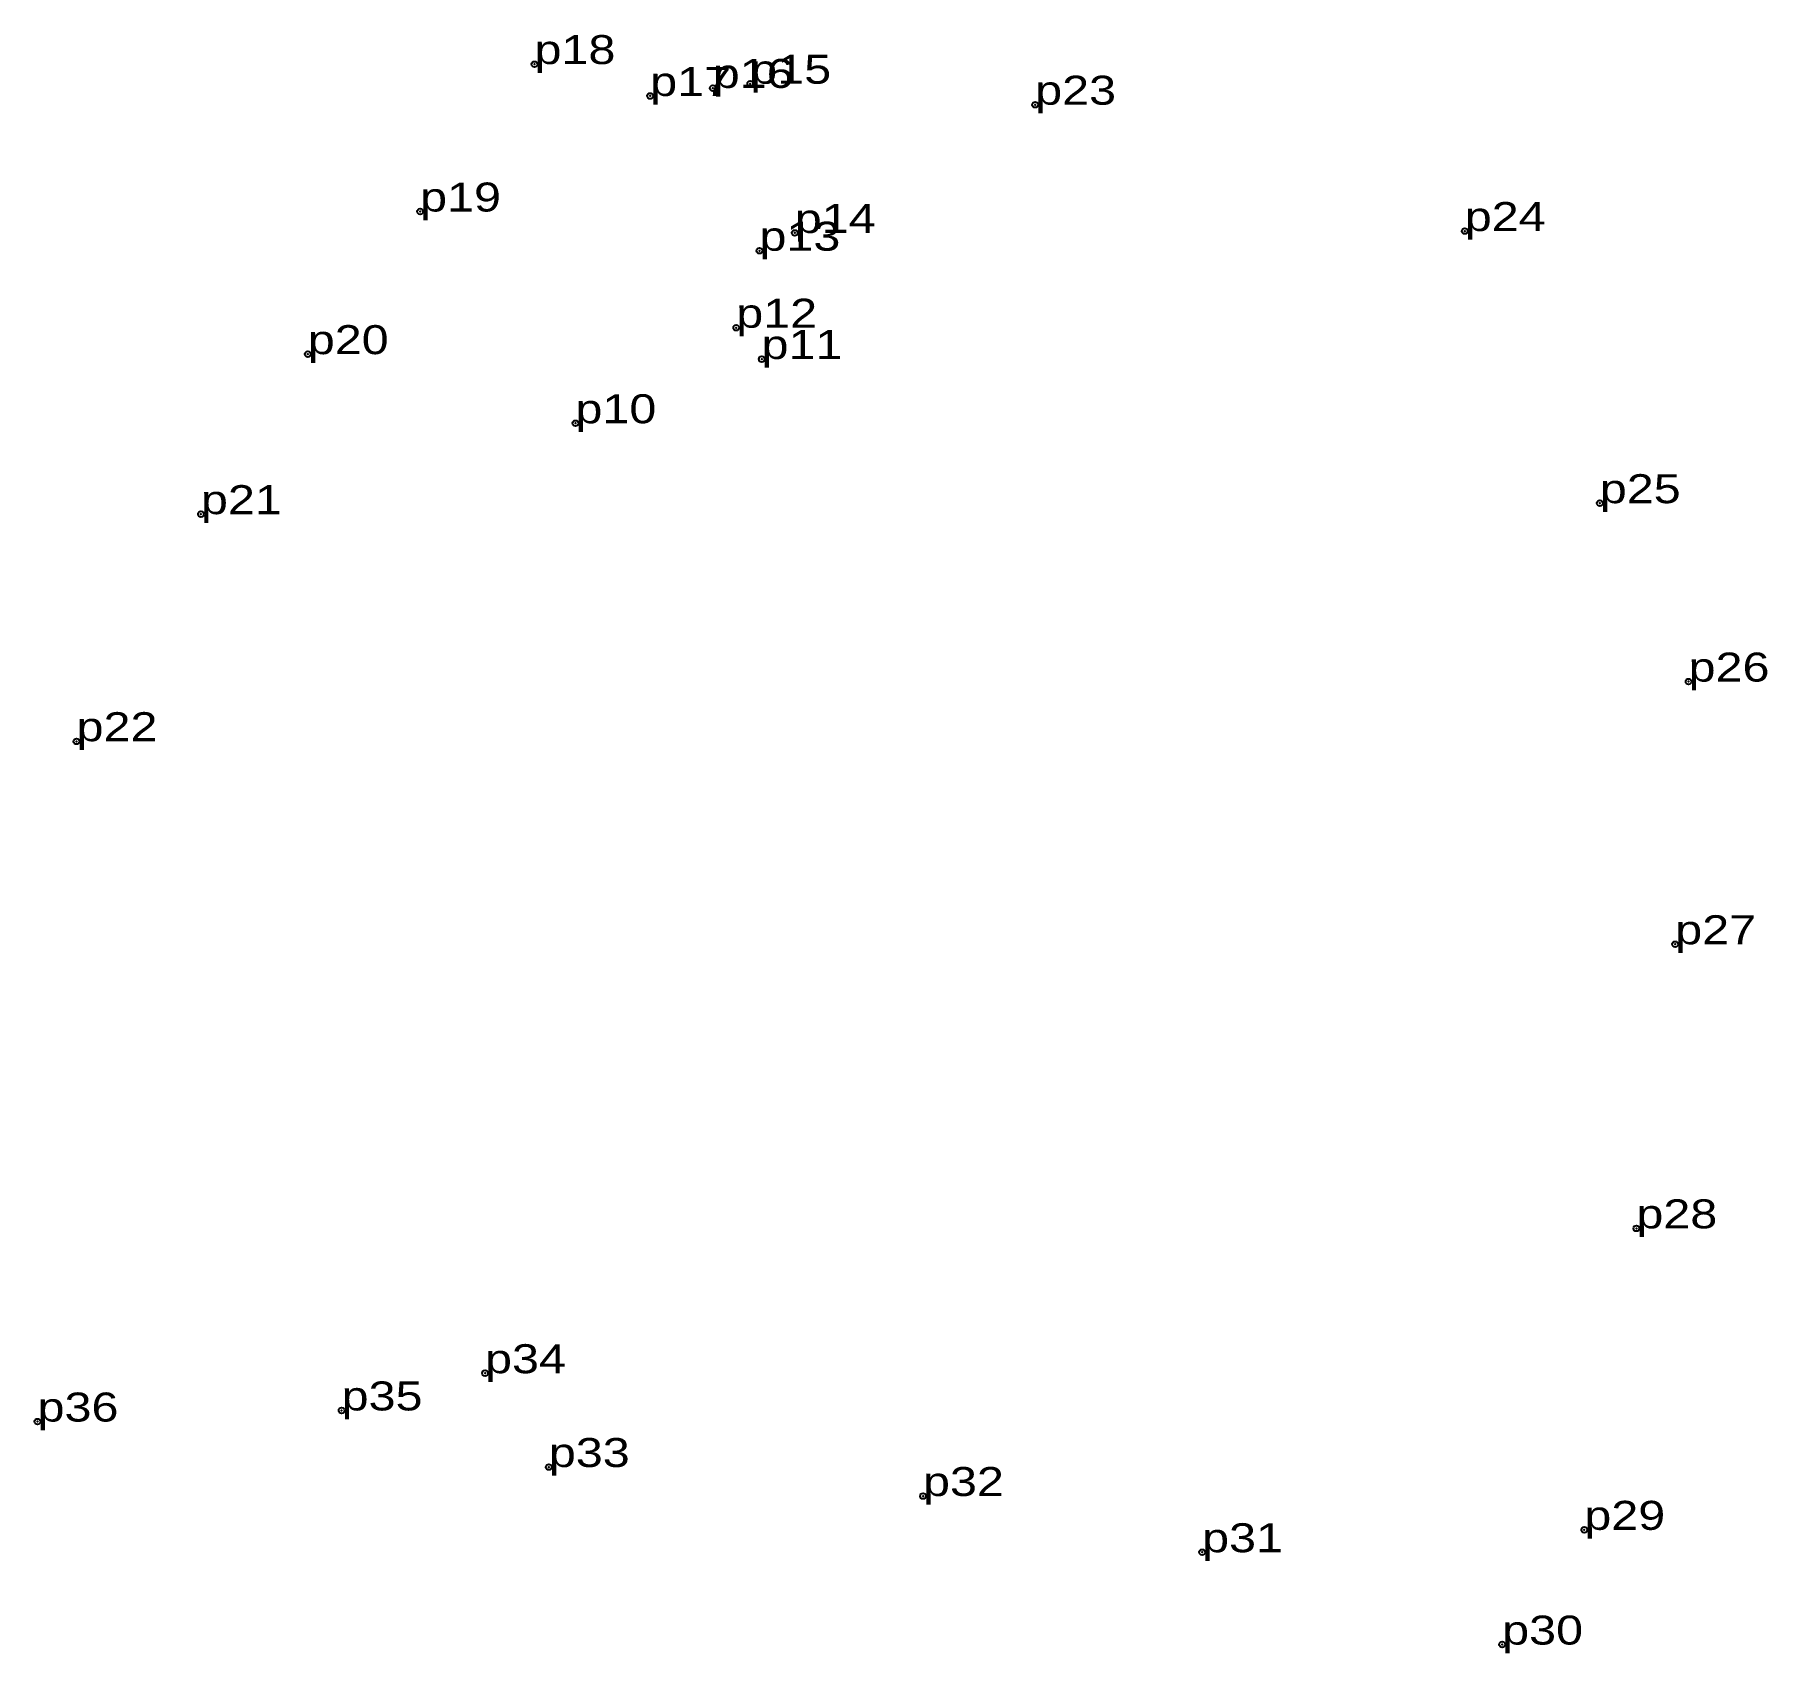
# Model space of a CAD drawing. Header units: metres. Extents: x 1 to 1819946, y -1 to 1851864.
# Drawn here: x 542421 to 542528.5, y 1837108.6 to 1837209 of the extents above; entities that cross this region are included whole.
import ezdxf

# ---------------------------------------------------------------- set-up
doc = ezdxf.new("R2010")
doc.units = ezdxf.units.M
doc.header["$LTSCALE"] = 0.72
doc.header["$PDMODE"] = 32
doc.header["$PDSIZE"] = 0.36
doc.layers.add('12', color=7, linetype='Continuous')
doc.layers.add('7', color=7, linetype='Continuous')

msp = doc.modelspace()

# ---------------------------------------------------------------- texts
at = {"layer": '12', "width": 1.25}
for s, p in [('p18', (542452.01, 1837207.18)), ('p17', (542459.19, 1837205.2)), ('p16', (542463.07, 1837205.7)), ('p15', (542465.4, 1837205.96)), ('p23', (542483.08, 1837204.66)), ('p19', (542444.91, 1837198.03)), ('p14', (542468.16, 1837196.7)), ('p24', (542509.74, 1837196.82)), ('p13', (542465.97, 1837195.6)), ('p12', (542464.53, 1837190.82)), ('p20', (542437.94, 1837189.18)), ('p11', (542466.1, 1837188.88)), ('p10', (542454.55, 1837184.89)), ('p21', (542431.31, 1837179.25)), ('p25', (542518.12, 1837179.93)), ('p26', (542523.63, 1837168.86)), ('p22', (542423.59, 1837165.16)), ('p27', (542522.8, 1837152.56)), ('p28', (542520.39, 1837134.93)), ('p34', (542448.94, 1837125.94)), ('p35', (542440.04, 1837123.63)), ('p36', (542421.17, 1837122.94)), ('p33', (542452.9, 1837120.12)), ('p32', (542476.12, 1837118.32)), ('p29', (542517.16, 1837116.22)), ('p31', (542493.44, 1837114.83)), ('p30', (542512.06, 1837109.1))]:
    msp.add_text(s, height=1.8, dxfattribs=at).set_placement(p)

# ---------------------------------------------------------------- linework, layer by layer
at = {"layer": '7'}
for p in [(542452.01, 1837207.17), (542463.07, 1837205.69), (542465.4, 1837205.96), (542459.19, 1837205.2), (542483.08, 1837204.66), (542444.91, 1837198.03), (542468.16, 1837196.7), (542509.74, 1837196.82), (542465.97, 1837195.6), (542464.53, 1837190.82), (542437.94, 1837189.18), (542466.11, 1837188.87), (542454.55, 1837184.89), (542518.12, 1837179.93), (542431.31, 1837179.25), (542523.63, 1837168.86), (542423.59, 1837165.15), (542522.8, 1837152.56), (542520.39, 1837134.93), (542448.94, 1837125.94), (542421.17, 1837122.94), (542440.04, 1837123.63), (542452.9, 1837120.12), (542476.12, 1837118.32), (542517.16, 1837116.22), (542493.44, 1837114.83), (542512.06, 1837109.11)]:
    msp.add_point(p, dxfattribs=at)

msp.set_redraw_order([(e.dxf.handle, doc.entitydb.next_handle()) for e in msp.query("TEXT MTEXT ATTDEF DIMENSION ARC_DIMENSION")])  # texts and dimensions are drawn at this point

doc.saveas('drawing.dxf')
